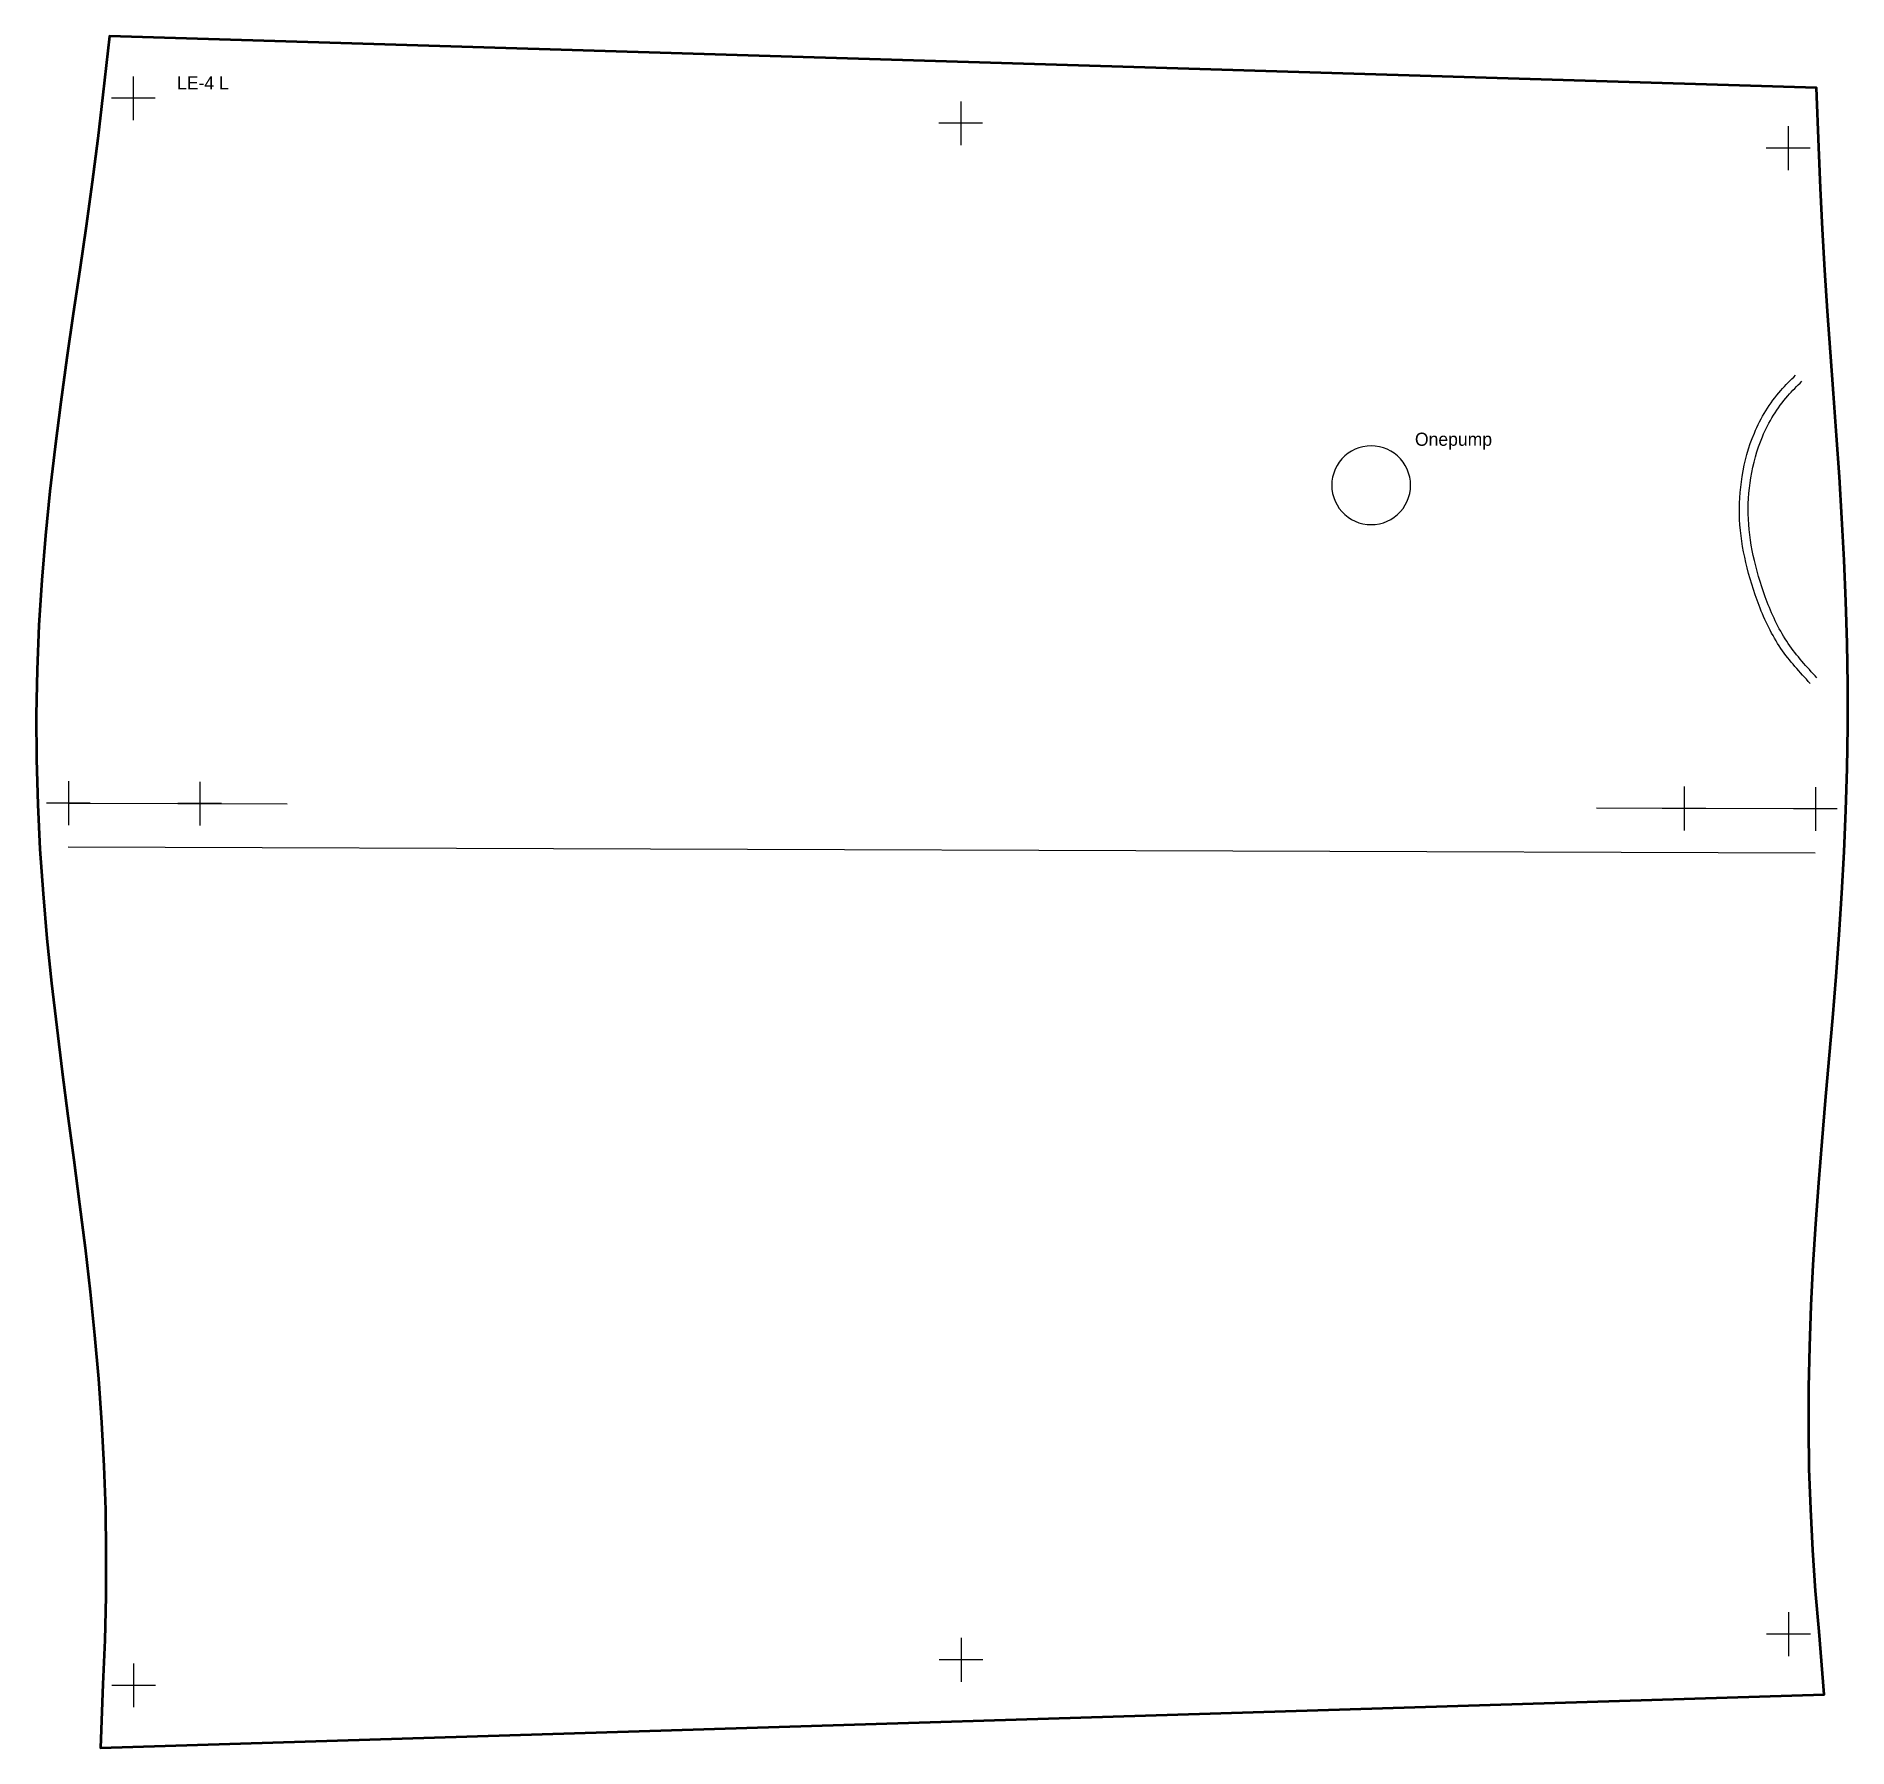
# Model space of a CAD drawing. Header units: millimetres. Extents: x -6563 to 7569, y -5370 to 3454.
# Drawn here: x 2321.7 to 2735.5, y -195.6 to 195.4 of the extents above; entities that cross this region are included whole.
import ezdxf

# ---------------------------------------------------------------- set-up
doc = ezdxf.new("R2010")
doc.units = ezdxf.units.MM
doc.layers.add('CUT', color=6, linetype='Continuous', lineweight=50)
doc.layers.add('PEN', color=5, linetype='Continuous')
doc.layers.add('TEXT', color=3, linetype='Continuous')

msp = doc.modelspace()

# ---------------------------------------------------------------- texts
at = {"layer": 'TEXT'}
for s, p in [('LE-4 L', (2353.88, 183.19)), ('Onepump', (2636.63, 101.8))]:
    msp.add_text(s, height=3, dxfattribs=at).set_placement(p)

# ---------------------------------------------------------------- linework, layer by layer
at = {"layer": 'CUT'}
msp.add_lwpolyline([(2336.93, 182), (2335.76, 171.98), (2334.47, 162.03), (2333.09, 152), (2331.66, 142.02), (2330.19, 131.96), (2328.74, 121.86), (2327.34, 111.75), (2326.03, 101.62), (2324.84, 91.46), (2323.81, 81.28), (2322.96, 71.07), (2322.32, 60.84), (2321.9, 50.62), (2321.72, 40.37), (2321.77, 30.13), (2322.05, 19.9), (2322.56, 9.66), (2323.27, -0.55), (2324.17, -10.75), (2325.22, -20.93), (2326.4, -31.06), (2327.67, -41.23), (2328.97, -51.24), (2330.31, -61.32), (2331.62, -71.42), (2332.87, -81.42), (2334.02, -91.42), (2335.05, -101.39), (2335.93, -111.33), (2336.65, -121.29), (2337.18, -131.24), (2337.51, -141.17), (2337.65, -151.11), (2337.6, -161.07), (2337.36, -171.04), (2336.96, -181.08), (2336.37, -195.6), (2730.13, -183.41), (2728.92, -169.07), (2728.13, -159.72), (2727.49, -150.43), (2727.02, -141.13), (2726.71, -131.85), (2726.57, -122.54), (2726.6, -113.24), (2726.79, -103.93), (2727.13, -94.61), (2727.61, -85.25), (2728.19, -75.9), (2728.88, -66.54), (2729.63, -57.15), (2730.43, -47.77), (2731.25, -38.26), (2732.05, -28.9), (2732.82, -19.39), (2733.53, -9.92), (2734.16, -0.41), (2734.68, 9.08), (2735.08, 18.59), (2735.36, 28.12), (2735.49, 37.65), (2735.48, 47.18), (2735.34, 56.7), (2735.06, 66.22), (2734.66, 75.71), (2734.16, 85.25), (2733.58, 94.7), (2732.93, 104.19), (2732.24, 113.75), (2731.55, 123.17), (2730.88, 132.52), (2730.25, 141.89), (2729.69, 151.28), (2729.23, 160.64), (2728.87, 170.04), (2728.37, 183.59), (2338.48, 195.36), (2336.93, 182)], dxfattribs=at)
at = {"layer": 'PEN'}
for p, q in [((2343.88, 186.19), (2343.88, 176.19)), ((2348.88, 181.19), (2338.88, 181.19)), ((2532.88, 180.48), (2532.88, 170.48)), ((2537.88, 175.48), (2527.88, 175.48)), ((2721.88, 174.78), (2721.88, 164.78)), ((2726.88, 169.78), (2716.88, 169.78)), ((2329.05, 25.16), (2329.05, 15.16)), ((2359.05, 25.07), (2359.05, 15.07)), ((2698.09, 23.95), (2698.09, 13.95)), ((2728.09, 23.85), (2728.09, 13.85)), ((2334.05, 20.16), (2324.05, 20.16)), ((2329.05, 20.16), (2379.05, 20)), ((2364.05, 20.07), (2354.05, 20.07)), ((2728.09, 18.85), (2678.09, 19.01)), ((2703.09, 18.95), (2693.09, 18.95)), ((2733.09, 18.85), (2723.09, 18.85)), ((2329.01, 10.16), (2728.06, 8.85)), ((2721.94, -164.66), (2721.94, -174.66)), ((2532.95, -170.51), (2532.95, -180.51)), ((2726.94, -169.66), (2716.94, -169.66)), ((2343.95, -176.36), (2343.95, -186.36)), ((2537.95, -175.51), (2527.95, -175.51)), ((2348.95, -181.36), (2338.95, -181.36))]:
    msp.add_line(p, q, dxfattribs=at)
msp.add_lwpolyline([(2626.63, 101.8), (2625.69, 101.75), (2624.76, 101.6), (2623.85, 101.36), (2622.97, 101.02), (2622.14, 100.59), (2621.34, 100.08), (2620.61, 99.49), (2619.95, 98.82), (2619.35, 98.09), (2618.84, 97.3), (2618.41, 96.46), (2618.08, 95.58), (2617.83, 94.67), (2617.68, 93.74), (2617.63, 92.8), (2617.68, 91.86), (2617.83, 90.93), (2618.08, 90.02), (2618.41, 89.14), (2618.84, 88.3), (2619.35, 87.51), (2619.95, 86.78), (2620.61, 86.11), (2621.34, 85.52), (2622.14, 85), (2622.97, 84.58), (2623.85, 84.24), (2624.76, 84), (2625.69, 83.85), (2626.63, 83.8), (2627.58, 83.85), (2628.51, 84), (2629.42, 84.24), (2630.3, 84.58), (2631.13, 85), (2631.92, 85.52), (2632.66, 86.11), (2633.32, 86.78), (2633.92, 87.51), (2634.43, 88.3), (2634.86, 89.14), (2635.19, 90.02), (2635.44, 90.93), (2635.59, 91.86), (2635.64, 92.8), (2635.59, 93.74), (2635.44, 94.67), (2635.19, 95.58), (2634.86, 96.46), (2634.43, 97.3), (2633.92, 98.09), (2633.32, 98.82), (2632.66, 99.49), (2631.92, 100.08), (2631.13, 100.59), (2630.3, 101.02), (2629.42, 101.36), (2628.51, 101.6), (2627.58, 101.75)], close=True, dxfattribs=at)
for points in [[(2726.92, 47.5), (2720.23, 55.5), (2715.22, 65.34), (2712.22, 75.14), (2710.78, 84.96), (2711.37, 94.82), (2714.15, 104.7), (2720.19, 114.45), (2723.58, 117.94)], [(2728.46, 48.78), (2721.91, 56.61), (2717.09, 66.1), (2714.17, 75.58), (2712.79, 85.04), (2713.36, 94.48), (2715.99, 103.88), (2721.78, 113.21), (2725.02, 116.55)]]:
    msp.add_spline(points, degree=3, dxfattribs=at)

msp.set_redraw_order([(e.dxf.handle, doc.entitydb.next_handle()) for e in msp.query("TEXT MTEXT ATTDEF DIMENSION ARC_DIMENSION")])  # texts and dimensions are drawn at this point

doc.saveas('drawing.dxf')
